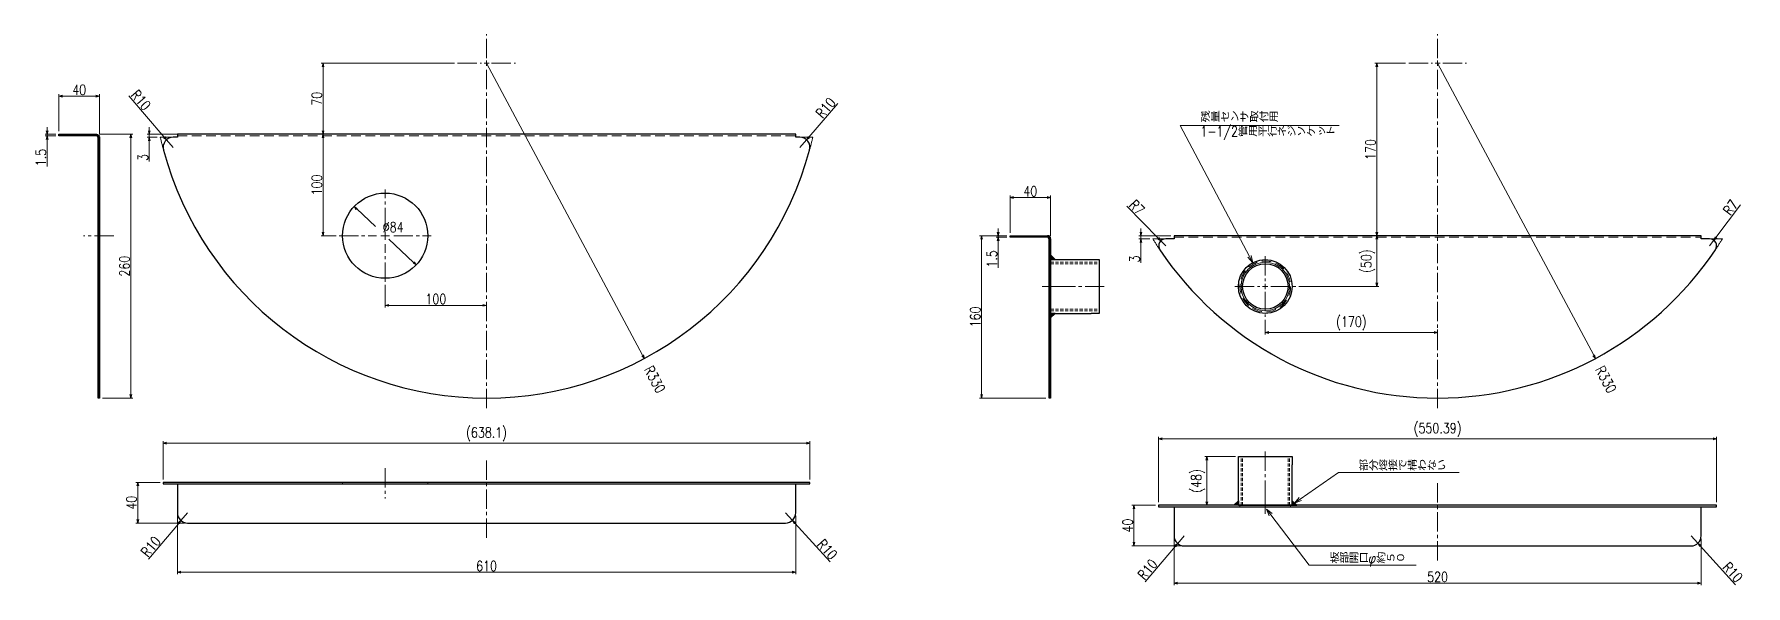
# Model space of a CAD drawing. Header units: millimetres. Extents: x 0 to 10987, y 0 to 7892.
# Drawn here: x 3034 to 4722, y 7348 to 7892 of the extents above; entities that cross this region are included whole.
import ezdxf
from ezdxf import colors
from ezdxf.entities.mleader import LeaderData, LeaderLine
from ezdxf.math import Vec2, Vec3

# ---------------------------------------------------------------- set-up
doc = ezdxf.new("R2010")
doc.units = ezdxf.units.MM
for name, pattern in [('CENTER2', [28.575, 19.05, -3.175, 3.175, -3.175]), ('HIDDEN2', [4.7625, 3.175, -1.5875]), ('PHANTOM2', [31.75, 15.875, -3.175, 3.175, -3.175, 3.175, -3.175])]:
    doc.linetypes.add(name, pattern=pattern)
for name, color, linetype, lineweight in [('01_外形線', 7, 'Continuous', 25), ('02_細線', 5, 'Continuous', 13), ('03_かくれ線', 6, 'HIDDEN2', 13), ('04_中心線', 1, 'CENTER2', 9), ('05_仮想線', 2, 'PHANTOM2', 13), ('07_寸法線', 3, 'Continuous', 9)]:
    doc.layers.add(name, color=color, linetype=linetype, lineweight=lineweight)
doc.layers.add('10_補助線', color=8, linetype='Continuous', lineweight=13, plot=False)
doc.styles.add('寸法用', font='simplex.shx', dxfattribs={"width": 0.8, "bigfont": '@extfont2.shx'})
doc.dimstyles.new('機械製図用', dxfattribs={"dimtxt": 3.5, "dimasz": 3.5, "dimexe": 2, "dimexo": 0, "dimgap": 1.2, "dimtad": 1, "dimdsep": 46, "dimtxsty": '寸法用', "dimblk": 'OPEN30', "dimcen": 0, "dimclrd": 256, "dimclre": 256, "dimclrt": 7, "dimazin": 2, "dimtm": 1e-09, "dimtfac": 0.75, "dimtmove": 0, "dimatfit": 3, "dimldrblk": 'OPEN30', "dimfxl": 1, "dimlwd": -1, "dimlwe": -1, "dimarcsym": 0})
doc.dimstyles.new('機械製図用$3', dxfattribs={"dimtxt": 3.5, "dimasz": 3.5, "dimexe": 2, "dimexo": 0, "dimgap": 1.2, "dimtad": 1, "dimtih": 1, "dimtoh": 1, "dimdsep": 46, "dimtxsty": '寸法用', "dimblk": 'OPEN30', "dimcen": 0, "dimsd1": 1, "dimclrd": 256, "dimclre": 256, "dimclrt": 7, "dimazin": 2, "dimtm": 1e-09, "dimtfac": 0.75, "dimtofl": 0, "dimtmove": 0, "dimatfit": 3, "dimldrblk": 'OPEN30', "dimfxl": 1, "dimlwd": -1, "dimlwe": -1, "dimarcsym": 0})

msp = doc.modelspace()

# ---------------------------------------------------------------- blocks, each defined once
blk = doc.blocks.new('_Open30')
at = {"color": 0, "linetype": 'ByBlock', "lineweight": -2}
for p, q in [((-1, 0.27), (0, 0)), ((0, 0), (-1, -0.27)), ((0, 0), (-1, 0))]:
    blk.add_line(p, q, dxfattribs=at)
blk = doc.blocks.new('*D389')
at = {"layer": '07_寸法線', "transparency": 16777216}
for p, q in [((3448.5, 7863), (3316.7, 7863)), ((3318.7, 7859.5), (3318.7, 7796.5)), ((3321.7, 7793), (3320.7, 7793))]:
    blk.add_line(p, q, dxfattribs=at)
at = {"layer": 'Defpoints', "color": 0, "transparency": 16777216}
for p in [(3451.5, 7863), (3318.7, 7793), (3318.7, 7793)]:
    blk.add_point(p, dxfattribs=at)
at = {"layer": '07_寸法線', "transparency": 16777216, "xscale": 3.5, "yscale": 3.5, "zscale": 3.5}
for p, rotation in [((3318.7, 7863), 90), ((3318.7, 7793), 270)]:
    blk.add_blockref('_Open30', p, dxfattribs=dict(at, rotation=rotation))
at = {"layer": '07_寸法線', "color": 7, "transparency": 16777216, "insert": (3312.5, 7828), "char_height": 10, "attachment_point": 5, "rotation": 90, "style": '寸法用'}
blk.add_mtext('70', dxfattribs=at)
blk = doc.blocks.new('*U390')
at = {"layer": '04_中心線', "color": 0, "linetype": 'CENTER2', "transparency": 16777216}
for p, q in [((0, 8.4), (0, 45.5)), ((-45.5, 0), (-8.4, 0)), ((8.4, 0), (45.5, 0)), ((0, -45.5), (0, -8.4))]:
    blk.add_line(p, q, dxfattribs=at)
at = {"layer": '04_中心線', "color": 0, "linetype": 'Continuous', "transparency": 16777216}
for p, q in [((-4.2, 0), (4.2, 0)), ((0, -4.2), (0, 4.2))]:
    blk.add_line(p, q, dxfattribs=at)
blk = doc.blocks.new('*D391')
at = {"layer": '07_寸法線', "transparency": 16777216}
for p, q in [((3327.9, 7793), (3316.7, 7793)), ((3318.7, 7789.5), (3318.7, 7696.5)), ((3331.5, 7693), (3316.7, 7693))]:
    blk.add_line(p, q, dxfattribs=at)
at = {"layer": 'Defpoints', "color": 0, "transparency": 16777216}
for p in [(3330.9, 7793), (3318.7, 7693), (3334.5, 7693)]:
    blk.add_point(p, dxfattribs=at)
at = {"layer": '07_寸法線', "transparency": 16777216, "xscale": 3.5, "yscale": 3.5, "zscale": 3.5}
for p, rotation in [((3318.7, 7793), 90), ((3318.7, 7693), 270)]:
    blk.add_blockref('_Open30', p, dxfattribs=dict(at, rotation=rotation))
at = {"layer": '07_寸法線', "color": 7, "transparency": 16777216, "insert": (3312.5, 7743), "char_height": 10, "attachment_point": 5, "rotation": 90, "style": '寸法用'}
blk.add_mtext('100', dxfattribs=at)
blk = doc.blocks.new('*D392')
at = {"layer": '07_寸法線', "transparency": 16777216}
for p, q in [((3380, 7644.5), (3380, 7622.4)), ((3383.5, 7624.4), (3476.5, 7624.4)), ((3480, 7627.4), (3480, 7626.4))]:
    blk.add_line(p, q, dxfattribs=at)
at = {"layer": 'Defpoints', "color": 0, "transparency": 16777216}
for p in [(3380, 7647.5), (3480, 7624.4), (3480, 7624.4)]:
    blk.add_point(p, dxfattribs=at)
at = {"layer": '07_寸法線', "transparency": 16777216, "xscale": 3.5, "yscale": 3.5, "zscale": 3.5, "rotation": 180}
blk.add_blockref('_Open30', (3380, 7624.4), dxfattribs=at)
at = {"layer": '07_寸法線', "transparency": 16777216, "xscale": 3.5, "yscale": 3.5, "zscale": 3.5}
blk.add_blockref('_Open30', (3480, 7624.4), dxfattribs=at)
at = {"layer": '07_寸法線', "color": 7, "transparency": 16777216, "insert": (3430, 7630.6), "char_height": 10, "attachment_point": 5, "style": '寸法用'}
blk.add_mtext('100', dxfattribs=at)
blk = doc.blocks.new('*D393')
at = {"layer": '07_寸法線', "transparency": 16777216}
for p, q in [((3351.9, 7719.4), (3370.4, 7702.1)), ((3408.1, 7666.7), (3383.6, 7689.7))]:
    blk.add_line(p, q, dxfattribs=at)
at = {"layer": 'Defpoints', "color": 0, "transparency": 16777216}
for p in [(3349.3, 7721.7), (3410.7, 7664.3)]:
    blk.add_point(p, dxfattribs=at)
at = {"layer": '07_寸法線', "transparency": 16777216, "xscale": 3.5, "yscale": 3.5, "zscale": 3.5}
for p, rotation in [((3349.3, 7721.7), 136.8861232830926), ((3410.7, 7664.3), 316.8861232830926)]:
    blk.add_blockref('_Open30', p, dxfattribs=dict(at, rotation=rotation))
at = {"layer": '07_寸法線', "color": 7, "transparency": 16777216, "insert": (3387.9, 7701.5), "char_height": 10, "attachment_point": 5, "style": '寸法用'}
blk.add_mtext('∅84', dxfattribs=at)
blk = doc.blocks.new('*D394')
at = {"layer": '07_寸法線', "transparency": 16777216}
for p, q in [((3177, 7793), (3145.3, 7793)), ((3155.2, 7790), (3145.3, 7790)), ((3147.3, 7796.5), (3147.3, 7800)), ((3147.3, 7793), (3147.3, 7790)), ((3147.3, 7786.5), (3147.3, 7766.2))]:
    blk.add_line(p, q, dxfattribs=at)
at = {"layer": 'Defpoints', "color": 0, "transparency": 16777216}
for p in [(3147.3, 7790), (3158.2, 7790), (3180, 7793)]:
    blk.add_point(p, dxfattribs=at)
at = {"layer": '07_寸法線', "transparency": 16777216, "xscale": 3.5, "yscale": 3.5, "zscale": 3.5}
for p, rotation in [((3147.3, 7793), 270), ((3147.3, 7790), 90)]:
    blk.add_blockref('_Open30', p, dxfattribs=dict(at, rotation=rotation))
at = {"layer": '07_寸法線', "color": 7, "transparency": 16777216, "insert": (3141.1, 7770.1), "char_height": 10, "attachment_point": 5, "rotation": 90, "style": '寸法用'}
blk.add_mtext('3', dxfattribs=at)
blk = doc.blocks.new('*D396')
at = {"layer": '07_寸法線', "transparency": 16777216}
for p, q in [((3127.1, 7830.9), (3162.1, 7790.3)), ((3170.9, 7780), (3164.4, 7787.6))]:
    blk.add_line(p, q, dxfattribs=at)
at = {"layer": 'Defpoints', "color": 0, "transparency": 16777216}
for p in [(3164.4, 7787.6), (3170.9, 7780)]:
    blk.add_point(p, dxfattribs=at)
at = {"layer": '07_寸法線', "transparency": 16777216, "xscale": 3.5, "yscale": 3.5, "zscale": 3.5, "rotation": 310.7414474621046}
blk.add_blockref('_Open30', (3164.4, 7787.6), dxfattribs=at)
at = {"layer": '07_寸法線', "color": 7, "transparency": 16777216, "insert": (3139, 7826.7), "char_height": 10, "attachment_point": 5, "rotation": 310.7414, "style": '寸法用'}
blk.add_mtext('R10', dxfattribs=at)
blk = doc.blocks.new('*D395')
at = {"layer": '07_寸法線', "transparency": 16777216}
for p, q in [((3826.4, 7823.2), (3797.9, 7790.2)), ((3789, 7780), (3795.6, 7787.6))]:
    blk.add_line(p, q, dxfattribs=at)
at = {"layer": 'Defpoints', "color": 0, "transparency": 16777216}
for p in [(3795.6, 7787.6), (3789, 7780)]:
    blk.add_point(p, dxfattribs=at)
at = {"layer": '07_寸法線', "transparency": 16777216, "xscale": 3.5, "yscale": 3.5, "zscale": 3.5, "rotation": 229.0707073234075}
blk.add_blockref('_Open30', (3795.6, 7787.6), dxfattribs=at)
at = {"layer": '07_寸法線', "color": 7, "transparency": 16777216, "insert": (3814.6, 7819), "char_height": 10, "attachment_point": 5, "rotation": 49.0707, "style": '寸法用'}
blk.add_mtext('R10', dxfattribs=at)
blk = doc.blocks.new('*D397')
at = {"layer": '07_寸法線', "transparency": 16777216}
blk.add_line((3480, 7863), (3634, 7575.2), dxfattribs=at)
at = {"layer": 'Defpoints', "color": 0, "transparency": 16777216}
for p in [(3480, 7863), (3635.7, 7572.1)]:
    blk.add_point(p, dxfattribs=at)
at = {"layer": '07_寸法線', "transparency": 16777216, "xscale": 3.5, "yscale": 3.5, "zscale": 3.5, "rotation": 298.148219580433}
blk.add_blockref('_Open30', (3635.7, 7572.1), dxfattribs=at)
at = {"layer": '07_寸法線', "color": 7, "transparency": 16777216, "insert": (3646, 7551.4), "char_height": 10, "attachment_point": 5, "rotation": 298.1482, "style": '寸法用'}
blk.add_mtext('R330', dxfattribs=at)
blk = doc.blocks.new('*D398')
at = {"layer": '07_寸法線', "transparency": 16777216}
for p, q in [((3098.2, 7793), (3131, 7793)), ((3129, 7789.5), (3129, 7536.5)), ((3101.2, 7533), (3131, 7533))]:
    blk.add_line(p, q, dxfattribs=at)
at = {"layer": 'Defpoints', "color": 0, "transparency": 16777216}
for p in [(3095.2, 7793), (3098.2, 7533), (3129, 7533)]:
    blk.add_point(p, dxfattribs=at)
at = {"layer": '07_寸法線', "transparency": 16777216, "xscale": 3.5, "yscale": 3.5, "zscale": 3.5}
for p, rotation in [((3129, 7793), 90), ((3129, 7533), 270)]:
    blk.add_blockref('_Open30', p, dxfattribs=dict(at, rotation=rotation))
at = {"layer": '07_寸法線', "color": 7, "transparency": 16777216, "insert": (3122.8, 7663), "char_height": 10, "attachment_point": 5, "rotation": 90, "style": '寸法用'}
blk.add_mtext('260', dxfattribs=at)
blk = doc.blocks.new('*U399')
at = {"layer": '04_中心線', "color": 0, "linetype": 'CENTER2', "transparency": 16777216}
for p, q in [((0, 5), (0, 28.5)), ((-28.5, 0), (-5, 0)), ((5, 0), (28.5, 0)), ((0, -340), (0, -5))]:
    blk.add_line(p, q, dxfattribs=at)
at = {"layer": '04_中心線', "color": 0, "linetype": 'Continuous', "transparency": 16777216}
for p, q in [((-2.5, 0), (2.5, 0)), ((0, -2.5), (0, 2.5))]:
    blk.add_line(p, q, dxfattribs=at)
blk = doc.blocks.new('*D400')
at = {"layer": '07_寸法線', "transparency": 16777216}
for p, q in [((3055.2, 7793), (3044.6, 7793)), ((3055.2, 7791.5), (3044.6, 7791.5)), ((3046.6, 7796.5), (3046.6, 7800)), ((3046.6, 7793), (3046.6, 7791.5)), ((3046.6, 7788), (3046.6, 7761.3))]:
    blk.add_line(p, q, dxfattribs=at)
at = {"layer": 'Defpoints', "color": 0, "transparency": 16777216}
for p in [(3046.6, 7791.5), (3058.2, 7793), (3058.2, 7791.5)]:
    blk.add_point(p, dxfattribs=at)
at = {"layer": '07_寸法線', "transparency": 16777216, "xscale": 3.5, "yscale": 3.5, "zscale": 3.5}
for p, rotation in [((3046.6, 7793), 270), ((3046.6, 7791.5), 90)]:
    blk.add_blockref('_Open30', p, dxfattribs=dict(at, rotation=rotation))
at = {"layer": '07_寸法線', "color": 7, "transparency": 16777216, "insert": (3040.4, 7770.1), "char_height": 10, "attachment_point": 5, "rotation": 90, "style": '寸法用'}
blk.add_mtext('1.5', dxfattribs=at)
blk = doc.blocks.new('*D401')
at = {"layer": '07_寸法線', "transparency": 16777216}
for p, q in [((3157.9, 7449.9), (3133.9, 7449.9)), ((3135.9, 7446.4), (3135.9, 7413.4)), ((3182, 7409.9), (3133.9, 7409.9))]:
    blk.add_line(p, q, dxfattribs=at)
at = {"layer": 'Defpoints', "color": 0, "transparency": 16777216}
for p in [(3160.9, 7449.9), (3135.9, 7409.9), (3185, 7409.9)]:
    blk.add_point(p, dxfattribs=at)
at = {"layer": '07_寸法線', "transparency": 16777216, "xscale": 3.5, "yscale": 3.5, "zscale": 3.5}
for p, rotation in [((3135.9, 7449.9), 90), ((3135.9, 7409.9), 270)]:
    blk.add_blockref('_Open30', p, dxfattribs=dict(at, rotation=rotation))
at = {"layer": '07_寸法線', "color": 7, "transparency": 16777216, "insert": (3129.7, 7429.9), "char_height": 10, "attachment_point": 5, "rotation": 90, "style": '寸法用'}
blk.add_mtext('40', dxfattribs=at)
blk = doc.blocks.new('*D402')
at = {"layer": '07_寸法線', "transparency": 16777216}
for p, q in [((3185, 7419.9), (3178.5, 7412.3)), ((3146.5, 7374.4), (3176.3, 7409.6))]:
    blk.add_line(p, q, dxfattribs=at)
at = {"layer": 'Defpoints', "color": 0, "transparency": 16777216}
for p in [(3178.5, 7412.3), (3185, 7419.9)]:
    blk.add_point(p, dxfattribs=at)
at = {"layer": '07_寸法線', "transparency": 16777216, "xscale": 3.5, "yscale": 3.5, "zscale": 3.5, "rotation": 49.80231722451726}
blk.add_blockref('_Open30', (3178.5, 7412.3), dxfattribs=at)
at = {"layer": '07_寸法線', "color": 7, "transparency": 16777216, "insert": (3148.8, 7386.7), "char_height": 10, "attachment_point": 5, "rotation": 49.8023, "style": '寸法用'}
blk.add_mtext('R10', dxfattribs=at)
blk = doc.blocks.new('*D403')
at = {"layer": '07_寸法線', "transparency": 16777216}
for p, q in [((3775, 7419.9), (3781.7, 7412.5)), ((3818.9, 7371.7), (3784.1, 7409.9))]:
    blk.add_line(p, q, dxfattribs=at)
at = {"layer": 'Defpoints', "color": 0, "transparency": 16777216}
for p in [(3775, 7419.9), (3781.7, 7412.5)]:
    blk.add_point(p, dxfattribs=at)
at = {"layer": '07_寸法線', "transparency": 16777216, "xscale": 3.5, "yscale": 3.5, "zscale": 3.5, "rotation": 132.2774182708758}
blk.add_blockref('_Open30', (3781.7, 7412.5), dxfattribs=at)
at = {"layer": '07_寸法線', "color": 7, "transparency": 16777216, "insert": (3816.1, 7383.9), "char_height": 10, "attachment_point": 5, "rotation": 312.2774, "style": '寸法用'}
blk.add_mtext('R10', dxfattribs=at)
blk = doc.blocks.new('*D404')
at = {"layer": '07_寸法線', "transparency": 16777216}
for p, q in [((3175, 7416.9), (3175, 7359.4)), ((3785, 7416.9), (3785, 7359.4)), ((3178.5, 7361.4), (3781.5, 7361.4))]:
    blk.add_line(p, q, dxfattribs=at)
at = {"layer": 'Defpoints', "color": 0, "transparency": 16777216}
for p in [(3175, 7419.9), (3785, 7419.9), (3785, 7361.4)]:
    blk.add_point(p, dxfattribs=at)
at = {"layer": '07_寸法線', "transparency": 16777216, "xscale": 3.5, "yscale": 3.5, "zscale": 3.5, "rotation": 180}
blk.add_blockref('_Open30', (3175, 7361.4), dxfattribs=at)
at = {"layer": '07_寸法線', "transparency": 16777216, "xscale": 3.5, "yscale": 3.5, "zscale": 3.5}
blk.add_blockref('_Open30', (3785, 7361.4), dxfattribs=at)
at = {"layer": '07_寸法線', "color": 7, "transparency": 16777216, "insert": (3480, 7367.6), "char_height": 10, "attachment_point": 5, "style": '寸法用'}
blk.add_mtext('610', dxfattribs=at)
blk = doc.blocks.new('*D405')
at = {"layer": '07_寸法線', "transparency": 16777216}
for p, q in [((3160.9, 7452.9), (3160.9, 7490.5)), ((3164.4, 7488.5), (3795.5, 7488.5)), ((3799, 7452.9), (3799, 7490.5))]:
    blk.add_line(p, q, dxfattribs=at)
at = {"layer": 'Defpoints', "color": 0, "transparency": 16777216}
for p in [(3799, 7488.5), (3160.9, 7449.9), (3799, 7449.9)]:
    blk.add_point(p, dxfattribs=at)
at = {"layer": '07_寸法線', "transparency": 16777216, "xscale": 3.5, "yscale": 3.5, "zscale": 3.5, "rotation": 180}
blk.add_blockref('_Open30', (3160.9, 7488.5), dxfattribs=at)
at = {"layer": '07_寸法線', "transparency": 16777216, "xscale": 3.5, "yscale": 3.5, "zscale": 3.5}
blk.add_blockref('_Open30', (3799, 7488.5), dxfattribs=at)
at = {"layer": '07_寸法線', "color": 7, "transparency": 16777216, "insert": (3480, 7497.4), "char_height": 10, "attachment_point": 5, "style": '寸法用'}
blk.add_mtext('(638.1)', dxfattribs=at)
blk = doc.blocks.new('*D415')
at = {"layer": '07_寸法線', "transparency": 16777216}
for p, q in [((4386.7, 7863), (4356.3, 7863)), ((4358.3, 7859.5), (4358.3, 7696.5)), ((4361.3, 7693), (4360.3, 7693))]:
    blk.add_line(p, q, dxfattribs=at)
at = {"layer": 'Defpoints', "color": 0, "transparency": 16777216}
for p in [(4389.7, 7863), (4358.3, 7693), (4358.3, 7693)]:
    blk.add_point(p, dxfattribs=at)
at = {"layer": '07_寸法線', "transparency": 16777216, "xscale": 3.5, "yscale": 3.5, "zscale": 3.5}
for p, rotation in [((4358.3, 7863), 90), ((4358.3, 7693), 270)]:
    blk.add_blockref('_Open30', p, dxfattribs=dict(at, rotation=rotation))
at = {"layer": '07_寸法線', "color": 7, "transparency": 16777216, "insert": (4352.1, 7778), "char_height": 10, "attachment_point": 5, "rotation": 90, "style": '寸法用'}
blk.add_mtext('170', dxfattribs=at)
blk = doc.blocks.new('*D413')
at = {"layer": '07_寸法線', "transparency": 16777216}
for p, q in [((3993.4, 7693), (3966.4, 7693)), ((3968.4, 7689.5), (3968.4, 7536.5)), ((4031.9, 7533), (3966.4, 7533))]:
    blk.add_line(p, q, dxfattribs=at)
at = {"layer": 'Defpoints', "color": 0, "transparency": 16777216}
for p in [(3996.4, 7693), (3968.4, 7533), (4034.9, 7533)]:
    blk.add_point(p, dxfattribs=at)
at = {"layer": '07_寸法線', "transparency": 16777216, "xscale": 3.5, "yscale": 3.5, "zscale": 3.5}
for p, rotation in [((3968.4, 7693), 90), ((3968.4, 7533), 270)]:
    blk.add_blockref('_Open30', p, dxfattribs=dict(at, rotation=rotation))
at = {"layer": '07_寸法線', "color": 7, "transparency": 16777216, "insert": (3962.2, 7613), "char_height": 10, "attachment_point": 5, "rotation": 90, "style": '寸法用'}
blk.add_mtext('160', dxfattribs=at)
blk = doc.blocks.new('*U407')
at = {"layer": '04_中心線', "color": 0, "linetype": 'CENTER2', "transparency": 16777216}
for p, q in [((0, 5), (0, 28.5)), ((-28.5, 0), (-5, 0)), ((5, 0), (28.5, 0)), ((0, -340), (0, -5))]:
    blk.add_line(p, q, dxfattribs=at)
at = {"layer": '04_中心線', "color": 0, "linetype": 'Continuous', "transparency": 16777216}
for p, q in [((-2.5, 0), (2.5, 0)), ((0, -2.5), (0, 2.5))]:
    blk.add_line(p, q, dxfattribs=at)
blk = doc.blocks.new('*D414')
at = {"layer": '07_寸法線', "transparency": 16777216}
for p, q in [((3984.8, 7696.5), (3984.8, 7700)), ((3993.4, 7693), (3982.8, 7693)), ((3993.4, 7691.5), (3982.8, 7691.5)), ((3984.8, 7693), (3984.8, 7691.5)), ((3984.8, 7688), (3984.8, 7661.3))]:
    blk.add_line(p, q, dxfattribs=at)
at = {"layer": 'Defpoints', "color": 0, "transparency": 16777216}
for p in [(3984.8, 7691.5), (3996.4, 7693), (3996.4, 7691.5)]:
    blk.add_point(p, dxfattribs=at)
at = {"layer": '07_寸法線', "transparency": 16777216, "xscale": 3.5, "yscale": 3.5, "zscale": 3.5}
for p, rotation in [((3984.8, 7693), 270), ((3984.8, 7691.5), 90)]:
    blk.add_blockref('_Open30', p, dxfattribs=dict(at, rotation=rotation))
at = {"layer": '07_寸法線', "color": 7, "transparency": 16777216, "insert": (3978.6, 7670.1), "char_height": 10, "attachment_point": 5, "rotation": 90, "style": '寸法用'}
blk.add_mtext('1.5', dxfattribs=at)
blk = doc.blocks.new('*D409')
at = {"layer": '07_寸法線', "transparency": 16777216}
for p, q in [((4140, 7427.4), (4116.7, 7427.4)), ((4118.7, 7423.9), (4118.7, 7390.9)), ((4165.2, 7387.4), (4116.7, 7387.4))]:
    blk.add_line(p, q, dxfattribs=at)
at = {"layer": 'Defpoints', "color": 0, "transparency": 16777216}
for p in [(4143, 7427.4), (4118.7, 7387.4), (4168.2, 7387.4)]:
    blk.add_point(p, dxfattribs=at)
at = {"layer": '07_寸法線', "transparency": 16777216, "xscale": 3.5, "yscale": 3.5, "zscale": 3.5}
for p, rotation in [((4118.7, 7427.4), 90), ((4118.7, 7387.4), 270)]:
    blk.add_blockref('_Open30', p, dxfattribs=dict(at, rotation=rotation))
at = {"layer": '07_寸法線', "color": 7, "transparency": 16777216, "insert": (4112.5, 7407.4), "char_height": 10, "attachment_point": 5, "rotation": 90, "style": '寸法用'}
blk.add_mtext('40', dxfattribs=at)
blk = doc.blocks.new('*D410')
at = {"layer": '07_寸法線', "transparency": 16777216}
for p, q in [((4168.2, 7397.4), (4161.8, 7389.7)), ((4129.8, 7351.8), (4159.5, 7387))]:
    blk.add_line(p, q, dxfattribs=at)
at = {"layer": 'Defpoints', "color": 0, "transparency": 16777216}
for p in [(4168.2, 7397.4), (4161.8, 7389.7)]:
    blk.add_point(p, dxfattribs=at)
at = {"layer": '07_寸法線', "transparency": 16777216, "xscale": 3.5, "yscale": 3.5, "zscale": 3.5, "rotation": 49.80231722451175}
blk.add_blockref('_Open30', (4161.8, 7389.7), dxfattribs=at)
at = {"layer": '07_寸法線', "color": 7, "transparency": 16777216, "insert": (4132.1, 7364.2), "char_height": 10, "attachment_point": 5, "rotation": 49.8023, "style": '寸法用'}
blk.add_mtext('R10', dxfattribs=at)
blk = doc.blocks.new('*D411')
at = {"layer": '07_寸法線', "transparency": 16777216}
for p, q in [((4668.2, 7397.4), (4675, 7390)), ((4712.1, 7349.1), (4677.3, 7387.4))]:
    blk.add_line(p, q, dxfattribs=at)
at = {"layer": 'Defpoints', "color": 0, "transparency": 16777216}
for p in [(4668.2, 7397.4), (4675, 7390)]:
    blk.add_point(p, dxfattribs=at)
at = {"layer": '07_寸法線', "transparency": 16777216, "xscale": 3.5, "yscale": 3.5, "zscale": 3.5, "rotation": 132.2774182708793}
blk.add_blockref('_Open30', (4675, 7390), dxfattribs=at)
at = {"layer": '07_寸法線', "color": 7, "transparency": 16777216, "insert": (4709.4, 7361.3), "char_height": 10, "attachment_point": 5, "rotation": 312.2774, "style": '寸法用'}
blk.add_mtext('R10', dxfattribs=at)
blk = doc.blocks.new('*D412')
at = {"layer": '07_寸法線', "transparency": 16777216}
for p, q in [((4158.2, 7394.4), (4158.2, 7348.6)), ((4678.2, 7394.4), (4678.2, 7348.6)), ((4161.7, 7350.6), (4674.7, 7350.6))]:
    blk.add_line(p, q, dxfattribs=at)
at = {"layer": 'Defpoints', "color": 0, "transparency": 16777216}
for p in [(4158.2, 7397.4), (4678.2, 7397.4), (4678.2, 7350.6)]:
    blk.add_point(p, dxfattribs=at)
at = {"layer": '07_寸法線', "transparency": 16777216, "xscale": 3.5, "yscale": 3.5, "zscale": 3.5, "rotation": 180}
blk.add_blockref('_Open30', (4158.2, 7350.6), dxfattribs=at)
at = {"layer": '07_寸法線', "transparency": 16777216, "xscale": 3.5, "yscale": 3.5, "zscale": 3.5}
blk.add_blockref('_Open30', (4678.2, 7350.6), dxfattribs=at)
at = {"layer": '07_寸法線', "color": 7, "transparency": 16777216, "insert": (4418.2, 7356.8), "char_height": 10, "attachment_point": 5, "style": '寸法用'}
blk.add_mtext('520', dxfattribs=at)
blk = doc.blocks.new('*D408')
at = {"layer": '07_寸法線', "transparency": 16777216}
for p, q in [((4143, 7430.4), (4143, 7494.9)), ((4146.5, 7492.9), (4689.9, 7492.9)), ((4693.4, 7430.4), (4693.4, 7494.9))]:
    blk.add_line(p, q, dxfattribs=at)
at = {"layer": 'Defpoints', "color": 0, "transparency": 16777216}
for p in [(4693.4, 7492.9), (4143, 7427.4), (4693.4, 7427.4)]:
    blk.add_point(p, dxfattribs=at)
at = {"layer": '07_寸法線', "transparency": 16777216, "xscale": 3.5, "yscale": 3.5, "zscale": 3.5, "rotation": 180}
blk.add_blockref('_Open30', (4143, 7492.9), dxfattribs=at)
at = {"layer": '07_寸法線', "transparency": 16777216, "xscale": 3.5, "yscale": 3.5, "zscale": 3.5}
blk.add_blockref('_Open30', (4693.4, 7492.9), dxfattribs=at)
at = {"layer": '07_寸法線', "color": 7, "transparency": 16777216, "insert": (4418.2, 7501.7), "char_height": 10, "attachment_point": 5, "style": '寸法用'}
blk.add_mtext('(550.39)', dxfattribs=at)
blk = doc.blocks.new('*D416')
at = {"layer": '07_寸法線', "transparency": 16777216}
for p, q in [((4125.6, 7696.5), (4125.6, 7700)), ((4155.2, 7693), (4123.6, 7693)), ((4134.2, 7690), (4123.6, 7690)), ((4125.6, 7693), (4125.6, 7690)), ((4125.6, 7686.5), (4125.6, 7666.2))]:
    blk.add_line(p, q, dxfattribs=at)
at = {"layer": 'Defpoints', "color": 0, "transparency": 16777216}
for p in [(4125.6, 7690), (4137.2, 7690), (4158.2, 7693)]:
    blk.add_point(p, dxfattribs=at)
at = {"layer": '07_寸法線', "transparency": 16777216, "xscale": 3.5, "yscale": 3.5, "zscale": 3.5}
for p, rotation in [((4125.6, 7693), 270), ((4125.6, 7690), 90)]:
    blk.add_blockref('_Open30', p, dxfattribs=dict(at, rotation=rotation))
at = {"layer": '07_寸法線', "color": 7, "transparency": 16777216, "insert": (4119.4, 7670.1), "char_height": 10, "attachment_point": 5, "rotation": 90, "style": '寸法用'}
blk.add_mtext('3', dxfattribs=at)
blk = doc.blocks.new('*D418')
at = {"layer": '07_寸法線', "transparency": 16777216}
for p, q in [((4111.6, 7722.3), (4142.7, 7690.5)), ((4150, 7683), (4145.1, 7688))]:
    blk.add_line(p, q, dxfattribs=at)
at = {"layer": 'Defpoints', "color": 0, "transparency": 16777216}
for p in [(4145.1, 7688), (4150, 7683)]:
    blk.add_point(p, dxfattribs=at)
at = {"layer": '07_寸法線', "transparency": 16777216, "xscale": 3.5, "yscale": 3.5, "zscale": 3.5, "rotation": 314.4311668667924}
blk.add_blockref('_Open30', (4145.1, 7688), dxfattribs=at)
at = {"layer": '07_寸法線', "color": 7, "transparency": 16777216, "insert": (4121.5, 7721), "char_height": 10, "attachment_point": 5, "rotation": 314.4312, "style": '寸法用'}
blk.add_mtext('R7', dxfattribs=at)
blk = doc.blocks.new('*D417')
at = {"layer": '07_寸法線', "transparency": 16777216}
for p, q in [((4717, 7723.3), (4692.8, 7691.4)), ((4686.4, 7683), (4690.7, 7688.6))]:
    blk.add_line(p, q, dxfattribs=at)
at = {"layer": 'Defpoints', "color": 0, "transparency": 16777216}
for p in [(4686.4, 7683), (4690.7, 7688.6)]:
    blk.add_point(p, dxfattribs=at)
at = {"layer": '07_寸法線', "transparency": 16777216, "xscale": 3.5, "yscale": 3.5, "zscale": 3.5, "rotation": 232.7969928294928}
blk.add_blockref('_Open30', (4690.7, 7688.6), dxfattribs=at)
at = {"layer": '07_寸法線', "color": 7, "transparency": 16777216, "insert": (4707.3, 7720.8), "char_height": 10, "attachment_point": 5, "rotation": 52.797, "style": '寸法用'}
blk.add_mtext('R7', dxfattribs=at)
blk = doc.blocks.new('*D419')
at = {"layer": '07_寸法線', "transparency": 16777216}
for p, q in [((3058.2, 7796), (3058.2, 7832.6)), ((3061.7, 7830.6), (3094.7, 7830.6)), ((3098.2, 7793), (3098.2, 7832.6))]:
    blk.add_line(p, q, dxfattribs=at)
at = {"layer": 'Defpoints', "color": 0, "transparency": 16777216}
for p in [(3098.2, 7830.6), (3058.2, 7793), (3098.2, 7790)]:
    blk.add_point(p, dxfattribs=at)
at = {"layer": '07_寸法線', "transparency": 16777216, "xscale": 3.5, "yscale": 3.5, "zscale": 3.5, "rotation": 180}
blk.add_blockref('_Open30', (3058.2, 7830.6), dxfattribs=at)
at = {"layer": '07_寸法線', "transparency": 16777216, "xscale": 3.5, "yscale": 3.5, "zscale": 3.5}
blk.add_blockref('_Open30', (3098.2, 7830.6), dxfattribs=at)
at = {"layer": '07_寸法線', "color": 7, "transparency": 16777216, "insert": (3078.2, 7836.8), "char_height": 10, "attachment_point": 5, "style": '寸法用'}
blk.add_mtext('40', dxfattribs=at)
blk = doc.blocks.new('*D420')
at = {"layer": '07_寸法線', "transparency": 16777216}
for p, q in [((3996.4, 7696), (3996.4, 7732.6)), ((3999.9, 7730.6), (4032.9, 7730.6)), ((4036.4, 7693), (4036.4, 7732.6))]:
    blk.add_line(p, q, dxfattribs=at)
at = {"layer": 'Defpoints', "color": 0, "transparency": 16777216}
for p in [(4036.4, 7730.6), (3996.4, 7693), (4036.4, 7690)]:
    blk.add_point(p, dxfattribs=at)
at = {"layer": '07_寸法線', "transparency": 16777216, "xscale": 3.5, "yscale": 3.5, "zscale": 3.5, "rotation": 180}
blk.add_blockref('_Open30', (3996.4, 7730.6), dxfattribs=at)
at = {"layer": '07_寸法線', "transparency": 16777216, "xscale": 3.5, "yscale": 3.5, "zscale": 3.5}
blk.add_blockref('_Open30', (4036.4, 7730.6), dxfattribs=at)
at = {"layer": '07_寸法線', "color": 7, "transparency": 16777216, "insert": (4016.4, 7736.8), "char_height": 10, "attachment_point": 5, "style": '寸法用'}
blk.add_mtext('40', dxfattribs=at)
blk = doc.blocks.new('*D421')
at = {"layer": '07_寸法線', "transparency": 16777216}
blk.add_line((4418.2, 7863), (4572.3, 7575.2), dxfattribs=at)
at = {"layer": 'Defpoints', "color": 0, "transparency": 16777216}
for p in [(4418.2, 7863), (4573.9, 7572.1)]:
    blk.add_point(p, dxfattribs=at)
at = {"layer": '07_寸法線', "transparency": 16777216, "xscale": 3.5, "yscale": 3.5, "zscale": 3.5, "rotation": 298.148219580433}
blk.add_blockref('_Open30', (4573.9, 7572.1), dxfattribs=at)
at = {"layer": '07_寸法線', "color": 7, "transparency": 16777216, "insert": (4584.3, 7551.4), "char_height": 10, "attachment_point": 5, "rotation": 298.1482, "style": '寸法用'}
blk.add_mtext('R330', dxfattribs=at)
blk = doc.blocks.new('*U424')
at = {"layer": '04_中心線', "color": 0, "linetype": 'CENTER2', "transparency": 16777216}
for p, q in [((0, 5.3), (0, 30)), ((-30, 0), (-5.3, 0)), ((5.3, 0), (30, 0)), ((0, -30), (0, -5.3))]:
    blk.add_line(p, q, dxfattribs=at)
at = {"layer": '04_中心線', "color": 0, "linetype": 'Continuous', "transparency": 16777216}
for p, q in [((-2.65, 0), (2.65, 0)), ((0, -2.65), (0, 2.65))]:
    blk.add_line(p, q, dxfattribs=at)
blk = doc.blocks.new('*D425')
at = {"layer": '07_寸法線', "transparency": 16777216}
for p, q in [((4358.3, 7689.5), (4358.3, 7646.5)), ((4361.3, 7693), (4360.3, 7693)), ((4281.2, 7643), (4360.3, 7643))]:
    blk.add_line(p, q, dxfattribs=at)
at = {"layer": 'Defpoints', "color": 0, "transparency": 16777216}
for p in [(4358.3, 7693), (4278.2, 7643), (4358.3, 7643)]:
    blk.add_point(p, dxfattribs=at)
at = {"layer": '07_寸法線', "transparency": 16777216, "xscale": 3.5, "yscale": 3.5, "zscale": 3.5}
for p, rotation in [((4358.3, 7693), 90), ((4358.3, 7643), 270)]:
    blk.add_blockref('_Open30', p, dxfattribs=dict(at, rotation=rotation))
at = {"layer": '07_寸法線', "color": 7, "transparency": 16777216, "insert": (4349.5, 7668), "char_height": 10, "attachment_point": 5, "rotation": 90, "style": '寸法用'}
blk.add_mtext('(50)', dxfattribs=at)
blk = doc.blocks.new('*D426')
at = {"layer": '07_寸法線', "transparency": 16777216}
for p, q in [((4248.2, 7610), (4248.2, 7595.7)), ((4418.2, 7600.7), (4418.2, 7599.7)), ((4251.7, 7597.7), (4414.7, 7597.7))]:
    blk.add_line(p, q, dxfattribs=at)
at = {"layer": 'Defpoints', "color": 0, "transparency": 16777216}
for p in [(4248.2, 7613), (4418.2, 7597.7), (4418.2, 7597.7)]:
    blk.add_point(p, dxfattribs=at)
at = {"layer": '07_寸法線', "transparency": 16777216, "xscale": 3.5, "yscale": 3.5, "zscale": 3.5, "rotation": 180}
blk.add_blockref('_Open30', (4248.2, 7597.7), dxfattribs=at)
at = {"layer": '07_寸法線', "transparency": 16777216, "xscale": 3.5, "yscale": 3.5, "zscale": 3.5}
blk.add_blockref('_Open30', (4418.2, 7597.7), dxfattribs=at)
at = {"layer": '07_寸法線', "color": 7, "transparency": 16777216, "insert": (4333.2, 7606.6), "char_height": 10, "attachment_point": 5, "style": '寸法用'}
blk.add_mtext('(170)', dxfattribs=at)
blk = doc.blocks.new('*U427')
at = {"layer": '04_中心線', "color": 0, "linetype": 'CENTER2', "transparency": 16777216}
for p, q in [((0, 5.3), (0, 30)), ((-30, 0), (-5.3, 0)), ((5.3, 0), (30, 0)), ((0, -30), (0, -5.3))]:
    blk.add_line(p, q, dxfattribs=at)
at = {"layer": '04_中心線', "color": 0, "linetype": 'Continuous', "transparency": 16777216}
for p, q in [((-2.65, 0), (2.65, 0)), ((0, -2.65), (0, 2.65))]:
    blk.add_line(p, q, dxfattribs=at)
blk = doc.blocks.new('*D428')
at = {"layer": '07_寸法線', "transparency": 16777216}
for p, q in [((4218.7, 7475.4), (4188.6, 7475.4)), ((4190.6, 7471.9), (4190.6, 7430.9)), ((4218.7, 7427.4), (4188.6, 7427.4))]:
    blk.add_line(p, q, dxfattribs=at)
at = {"layer": 'Defpoints', "color": 0, "transparency": 16777216}
for p in [(4221.7, 7475.4), (4190.6, 7427.4), (4221.7, 7427.4)]:
    blk.add_point(p, dxfattribs=at)
at = {"layer": '07_寸法線', "transparency": 16777216, "xscale": 3.5, "yscale": 3.5, "zscale": 3.5}
for p, rotation in [((4190.6, 7475.4), 90), ((4190.6, 7427.4), 270)]:
    blk.add_blockref('_Open30', p, dxfattribs=dict(at, rotation=rotation))
at = {"layer": '07_寸法線', "color": 7, "transparency": 16777216, "insert": (4181.8, 7451.4), "char_height": 10, "attachment_point": 5, "rotation": 90, "style": '寸法用'}
blk.add_mtext('(48)', dxfattribs=at)

# ---------------------------------------------------------------- dimensions: what is measured, and where the dimension line sits
at = {"layer": '07_寸法線'}
for base, p1, p2, picture, middle in [((3318.699, 7793.037), (3451.493, 7863.037), (3318.699, 7793.037), '*D389', (3312.499, 7828.037)), ((4358.31, 7693.037), (4389.737, 7863.037), (4358.31, 7693.037), '*D415', (4352.11, 7778.037)), ((3128.956, 7533.037), (3095.202, 7793.037), (3098.202, 7533.037), '*D398', (3122.756, 7663.037)), ((3318.699, 7693.037), (3330.869, 7793.037), (3334.493, 7693.037), '*D391', (3312.499, 7743.037)), ((3968.363, 7533.037), (3996.446, 7693.037), (4034.946, 7533.037), '*D413', (3962.163, 7613.037)), ((3135.906, 7409.926), (3160.944, 7449.926), (3184.993, 7409.926), '*D401', (3129.706, 7429.926)), ((4118.694, 7387.355), (4143.041, 7427.355), (4168.237, 7387.355), '*D409', (4112.494, 7407.355))]:
    dim = msp.add_linear_dim(base=base, p1=p1, p2=p2, angle=90, dimstyle='機械製図用', override={"dimtxt": 10, "dimexo": 3}, dxfattribs=at)
    dim.commit()
    dim.dimension.update_dxf_attribs({"geometry": picture, "text_midpoint": middle})
for center, mpoint, override, picture, middle in [((3479.993, 7863.037), (3635.672, 7572.067), {"dimtxt": 10, "dimtmove": 2}, '*D397', (3646.039, 7551.415)), ((4418.237, 7863.037), (4573.916, 7572.067), {"dimtxt": 10, "dimtmove": 2}, '*D421', (4584.283, 7551.415)), ((3170.944, 7780.037), (3164.418, 7787.614), {"dimtxt": 10}, '*D396', (3134.26, 7822.625)), ((3789.042, 7780.037), (3795.593, 7787.593), {"dimtxt": 10}, '*D395', (3819.288, 7814.918)), ((4150.041, 7683.037), (4145.141, 7688.036), {"dimtxt": 10}, '*D418', (4117.078, 7716.662)), ((4686.433, 7683.037), (4690.666, 7688.613), {"dimtxt": 10}, '*D417', (4712.254, 7717.052)), ((3184.993, 7419.926), (3178.539, 7412.287), {"dimtxt": 10}, '*D402', (3153.578, 7382.748)), ((3774.993, 7419.926), (3781.72, 7412.527), {"dimtxt": 10}, '*D403', (3811.528, 7379.743)), ((4168.237, 7397.355), (4161.783, 7389.717), {"dimtxt": 10}, '*D410', (4136.822, 7360.178)), ((4668.237, 7397.355), (4674.964, 7389.956), {"dimtxt": 10}, '*D411', (4704.772, 7357.172))]:
    dim = msp.add_radius_dim(center=center, mpoint=mpoint, dimstyle='機械製図用', override=override, dxfattribs=at)
    dim.commit()
    dim.dimension.update_dxf_attribs({"geometry": picture, "text_midpoint": middle, "dimtype": 164})
for base, p1, p2, picture, middle in [((3098.202, 7830.594), (3058.202, 7793.037), (3098.202, 7790.037), '*D419', (3078.202, 7836.794)), ((4036.446, 7730.594), (3996.446, 7693.037), (4036.446, 7690.037), '*D420', (4016.446, 7736.794)), ((3479.993, 7624.43), (3379.993, 7647.537), (3479.993, 7624.43), '*D392', (3429.993, 7630.63)), ((3784.993, 7361.378), (3174.993, 7419.926), (3784.993, 7419.926), '*D404', (3479.993, 7367.578)), ((4678.237, 7350.601), (4158.237, 7397.355), (4678.237, 7397.355), '*D412', (4418.237, 7356.801))]:
    dim = msp.add_linear_dim(base=base, p1=p1, p2=p2, dimstyle='機械製図用', override={"dimtxt": 10, "dimexo": 3}, dxfattribs=at)
    dim.commit()
    dim.dimension.update_dxf_attribs({"geometry": picture, "text_midpoint": middle})
for base, p1, p2, picture, middle in [((3046.554, 7791.537), (3058.202, 7793.037), (3058.202, 7791.537), '*D400', (3046.554, 7770.099)), ((3147.319, 7790.037), (3179.993, 7793.037), (3158.169, 7790.037), '*D394', (3147.319, 7770.099)), ((3984.798, 7691.537), (3996.446, 7693.037), (3996.446, 7691.537), '*D414', (3984.798, 7670.099)), ((4125.563, 7690.037), (4158.237, 7693.037), (4137.219, 7690.037), '*D416', (4125.563, 7670.099))]:
    dim = msp.add_linear_dim(base=base, p1=p1, p2=p2, angle=90, dimstyle='機械製図用', override={"dimtxt": 10, "dimexo": 3}, dxfattribs=at)
    dim.commit()
    dim.dimension.update_dxf_attribs({"geometry": picture, "text_midpoint": middle, "dimtype": 160})
dim = msp.add_diameter_dim_2p(p1=(3410.653, 7664.333), p2=(3349.333, 7721.742), dimstyle='機械製図用$3', override={"dimtxt": 10, "dimtmove": 2}, dxfattribs=at)
dim.commit()
dim.dimension.update_dxf_attribs({"geometry": '*D393', "text_midpoint": (3387.867, 7701.482), "dimtype": 163})
for base, p1, p2, picture, middle in [((4358.31, 7643.037), (4358.31, 7693.037), (4278.237, 7643.037), '*D425', (4349.491, 7668.037)), ((4190.625, 7427.355), (4221.737, 7475.355), (4221.737, 7427.355), '*D428', (4181.806, 7451.355))]:
    dim = msp.add_linear_dim(base=base, p1=p1, p2=p2, angle=90, text='(<>)', dimstyle='機械製図用', override={"dimtxt": 10, "dimexo": 3}, dxfattribs=at)
    dim.commit()
    dim.dimension.update_dxf_attribs({"geometry": picture, "text_midpoint": middle})
for base, p1, p2, picture, middle in [((4418.237, 7597.745), (4248.237, 7613.037), (4418.237, 7597.745), '*D426', (4333.237, 7606.564)), ((3799.042, 7488.534), (3160.944, 7449.926), (3799.042, 7449.926), '*D405', (3479.993, 7497.353)), ((4693.433, 7492.88), (4143.041, 7427.355), (4693.433, 7427.355), '*D408', (4418.237, 7501.699))]:
    dim = msp.add_linear_dim(base=base, p1=p1, p2=p2, text='(<>)', dimstyle='機械製図用', override={"dimtxt": 10, "dimexo": 3}, dxfattribs=at)
    dim.commit()
    dim.dimension.update_dxf_attribs({"geometry": picture, "text_midpoint": middle})

# ---------------------------------------------------------------- hatches: boundary and pattern name
at = {"layer": '01_外形線'}
h = msp.add_hatch(color=256, dxfattribs=at)
h.dxf.hatch_style = 1
h.paths.add_polyline_path([(4040.946, 7669.537), (4036.446, 7674.037), (4036.446, 7669.537)])
h = msp.add_hatch(color=256, dxfattribs=at)
h.dxf.hatch_style = 1
h.paths.add_polyline_path([(4036.446, 7616.537), (4036.446, 7612.037), (4040.946, 7616.537)])
h = msp.add_hatch(color=256, dxfattribs=at)
h.dxf.hatch_style = 1
h.paths.add_polyline_path([(4221.737, 7431.855), (4217.237, 7427.355), (4221.737, 7427.355)])
h = msp.add_hatch(color=256, dxfattribs=at)
h.dxf.hatch_style = 1
h.paths.add_polyline_path([(4274.737, 7431.855), (4274.737, 7427.355), (4279.237, 7427.355)])

# ---------------------------------------------------------------- linework, layer by layer
for p, q in [((3096.702, 7790.037), (3098.202, 7790.037)), ((3996.446, 7691.537), (3996.446, 7693.037)), ((3996.446, 7693.037), (4033.446, 7693.037)), ((4033.446, 7691.537), (3996.446, 7691.537)), ((4034.946, 7690.037), (4036.446, 7690.037)), ((4034.946, 7533.037), (4034.946, 7690.037)), ((4036.446, 7690.037), (4036.446, 7533.037)), ((4036.446, 7669.537), (4076.446, 7669.537)), ((4036.446, 7669.537), (4036.446, 7616.537)), ((4036.446, 7616.537), (4076.446, 7616.537)), ((4036.446, 7533.037), (4034.946, 7533.037)), ((4221.737, 7427.355), (4221.737, 7467.355)), ((4274.737, 7427.355), (4274.737, 7467.355)), ((3174.993, 7448.426), (3174.993, 7419.926)), ((3784.993, 7419.926), (3784.993, 7448.426)), ((4158.237, 7425.855), (4158.237, 7397.355)), ((4221.737, 7427.355), (4274.737, 7427.355)), ((4678.237, 7397.355), (4678.237, 7425.855)), ((3184.993, 7409.926), (3774.993, 7409.926)), ((4168.237, 7387.355), (4668.237, 7387.355))]:
    msp.add_line(p, q, dxfattribs=at)
for points in [[(3096.702, 7533.037), (3096.702, 7790.037, 0.41421356), (3095.202, 7791.537), (3058.202, 7791.537), (3058.202, 7793.037), (3095.202, 7793.037, -0.41421356), (3098.202, 7790.037), (3098.202, 7533.037)], [(3174.993, 7790.037), (3170.944, 7790.037, 0.49332434), (3161.287, 7777.444, 0.76686983), (3798.699, 7777.444, 0.49332434), (3789.042, 7790.037), (3784.993, 7790.037), (3784.993, 7793.037), (3174.993, 7793.037)], [(4678.237, 7693.037), (4158.237, 7693.037), (4158.237, 7690.037), (4150.041, 7690.037, 0.60007457), (4144.229, 7679.137, 0.53319249), (4692.245, 7679.137, 0.60007457), (4686.433, 7690.037), (4678.237, 7690.037)]]:
    msp.add_lwpolyline(points, format="xyb", close=True, dxfattribs=at)
for points in [[(4040.946, 7669.537), (4036.446, 7669.537), (4036.446, 7674.037), (4040.946, 7669.537)], [(4076.446, 7669.537), (4084.446, 7669.537), (4084.446, 7616.537), (4076.446, 7616.537)], [(4040.946, 7616.537), (4036.446, 7616.537), (4036.446, 7612.037), (4040.946, 7616.537)], [(4221.737, 7467.355), (4221.737, 7475.355), (4274.737, 7475.355), (4274.737, 7467.355)], [(4221.737, 7431.855), (4221.737, 7427.355), (4217.237, 7427.355), (4221.737, 7431.855)], [(4274.737, 7431.855), (4274.737, 7427.355), (4279.237, 7427.355), (4274.737, 7431.855)]]:
    msp.add_lwpolyline(points, dxfattribs=at)
for points in [[(3160.944, 7448.426), (3799.042, 7448.426), (3799.042, 7449.926), (3160.944, 7449.926)], [(4143.041, 7425.855), (4693.433, 7425.855), (4693.433, 7427.355), (4143.041, 7427.355)]]:
    msp.add_lwpolyline(points, close=True, dxfattribs=at)
for centre, radius in [((3379.993, 7693.037), 42), ((4248.237, 7643.037), 26.5), ((4248.237, 7643.037), 22.422)]:
    msp.add_circle(centre, radius, dxfattribs=at)
for centre, radius, start, end in [((4033.446, 7690.037), 3, 0, 90), ((4033.446, 7690.037), 1.5, 0, 90), ((3184.993, 7419.926), 10, 180, 270), ((3774.993, 7419.926), 10, 270, 0), ((4168.237, 7397.355), 10, 180, 270), ((4668.237, 7397.355), 10, 270, 0)]:
    msp.add_arc(centre, radius, start, end, dxfattribs=at)
at = {"layer": '02_細線'}
msp.add_circle((4248.237, 7643.037), 23.901, dxfattribs=at)
at = {"layer": '03_かくれ線', "ltscale": 3}
for p, q in [((3174.993, 7791.537), (3784.993, 7791.537)), ((3098.202, 7735.037), (3096.702, 7735.037)), ((4158.237, 7691.537), (4678.237, 7691.537)), ((4036.446, 7668.037), (4034.946, 7668.037)), ((3098.202, 7651.037), (3096.702, 7651.037)), ((4036.446, 7618.037), (4034.946, 7618.037)), ((3337.993, 7449.926), (3337.993, 7448.426)), ((3421.993, 7449.926), (3421.993, 7448.426)), ((4223.237, 7427.355), (4223.237, 7425.855)), ((4273.237, 7427.355), (4273.237, 7425.855))]:
    msp.add_line(p, q, dxfattribs=at)
at = {"layer": '03_かくれ線'}
for p, q in [((4036.446, 7666.939), (4084.446, 7666.939)), ((4036.446, 7665.46), (4084.446, 7665.46)), ((4036.446, 7620.615), (4084.446, 7620.615)), ((4036.446, 7619.136), (4084.446, 7619.136)), ((4224.336, 7427.355), (4224.336, 7475.355)), ((4225.815, 7427.355), (4225.815, 7475.355)), ((4270.66, 7427.355), (4270.66, 7475.355)), ((4272.139, 7427.355), (4272.139, 7475.355))]:
    msp.add_line(p, q, dxfattribs=at)
at = {"layer": '03_かくれ線', "ltscale": 3}
msp.add_circle((4248.237, 7643.037), 25, dxfattribs=at)
at = {"layer": '04_中心線'}
for p, q in [((3112.266, 7693.037), (3082.266, 7693.037)), ((4043.196, 7643.037), (4028.196, 7643.037)), ((4089.446, 7643.037), (4031.446, 7643.037)), ((4248.237, 7480.355), (4248.237, 7422.355)), ((3379.993, 7463.989), (3379.993, 7433.989)), ((3479.993, 7471.676), (3479.993, 7394.926)), ((4418.237, 7449.105), (4418.237, 7372.355)), ((4248.237, 7434.105), (4248.237, 7419.105))]:
    msp.add_line(p, q, dxfattribs=at)
at = {"layer": '05_仮想線', "transparency": 33554559}
for points in [[(3161.258, 7777.55, -0.00974636), (3158.169, 7790.037), (3170.944, 7790.037)], [(3798.728, 7777.55, 0.00974636), (3801.818, 7790.037), (3789.042, 7790.037)], [(4150.041, 7690.037), (4137.219, 7690.037, 0.00981925), (4144.229, 7679.137)], [(4686.433, 7690.037), (4699.255, 7690.037, -0.00981925), (4692.245, 7679.137)]]:
    msp.add_lwpolyline(points, format="xyb", dxfattribs=at)
at = {"layer": '10_補助線'}
for p, q in [((3058.202, 7792.287), (3095.202, 7792.287)), ((3095.202, 7793.037), (3095.202, 7791.537)), ((3097.452, 7790.037), (3097.452, 7533.037)), ((3996.446, 7692.287), (4033.446, 7692.287)), ((4033.446, 7693.037), (4033.446, 7691.537)), ((4035.696, 7690.037), (4035.696, 7533.037))]:
    msp.add_line(p, q, dxfattribs=at)
for centre in [(3095.202, 7790.037), (4033.446, 7690.037)]:
    msp.add_arc(centre, 2.25, 0, 90, dxfattribs=at)

# ---------------------------------------------------------------- block references
at = {"layer": '04_中心線', "linetype": 'CENTER2'}
for name, p in [('*U399', (3479.993, 7863.037)), ('*U407', (4418.237, 7863.037)), ('*U390', (3379.993, 7693.037))]:
    msp.add_blockref(name, p, dxfattribs=at)
at = {"layer": '04_中心線', "linetype": 'CENTER2', "rotation": 270}
for name in ['*U424', '*U427']:
    msp.add_blockref(name, (4248.237, 7643.037), dxfattribs=at)

msp.set_redraw_order([(e.dxf.handle, doc.entitydb.next_handle()) for e in msp.query("TEXT MTEXT ATTDEF DIMENSION ARC_DIMENSION")])  # texts and dimensions are drawn at this point

# ---------------------------------------------------------------- leaders
at = {"layer": '07_寸法線'}
ml = msp.add_multileader_mtext('Standard', dxfattribs=at)
ml.set_content('残量センサ取付用\\P1-1/2管用平行ネジソケット', color=7, style='寸法用')
ml.set_leader_properties(color=256, linetype='ByLayer', lineweight=-1)
ml.set_arrow_properties(name='OPEN30')
ml.build(insert=Vec2(0, 0))
ml.multileader.update_dxf_attribs({"has_dogleg": 0, "text_left_attachment_type": 6, "text_right_attachment_type": 6, "arrow_head_size": 7})
ctx = ml.context
ctx.base_point, ctx.char_height, ctx.arrow_head_size, ctx.landing_gap_size, ctx.plane_origin = Vec3(4164.322, 7801.784), 10, 7, 20, Vec3(4715.567, 7170.047)
ctx.left_attachment, ctx.right_attachment = 6, 6
notes = []
notes.append((ctx, [(0, (1, 1, 0), (4084.322, 7801.784), (1, 0), 80, [(0, [(4235.853, 7666.466)], 0, [])])]))
ctx.mtext.insert, ctx.mtext.width, ctx.mtext.defined_height, ctx.mtext.line_spacing_factor, ctx.mtext.flow_direction = Vec3(4184.322, 7815.117), 257.69698, 31.595, 0.857143, 5
ml = msp.add_multileader_mtext('Standard', dxfattribs=at)
ml.set_content('部分熔接で構わない', color=7, style='寸法用')
ml.set_leader_properties(color=256, linetype='ByLayer', lineweight=-1)
ml.set_arrow_properties(name='OPEN30')
ml.build(insert=Vec2(0, 0))
ml.multileader.update_dxf_attribs({"has_dogleg": 0, "text_left_attachment_type": 6, "text_right_attachment_type": 6, "arrow_head_size": 7})
ctx = ml.context
ctx.base_point, ctx.char_height, ctx.arrow_head_size, ctx.landing_gap_size, ctx.plane_origin = Vec3(4320.37, 7459.587), 10, 7, 20, Vec3(4744.317, 6955.114)
ctx.left_attachment, ctx.right_attachment = 6, 6
notes.append((ctx, [(0, (1, 1, 0), (4240.37, 7459.587), (1, 0), 80, [(0, [(4276.987, 7429.605)], 0, [])])]))
ctx.mtext.insert, ctx.mtext.width, ctx.mtext.defined_height, ctx.mtext.line_spacing_factor, ctx.mtext.flow_direction = Vec3(4340.37, 7471.587), 257.69698, 31.595, 0.857143, 5
ml = msp.add_multileader_mtext('Standard', dxfattribs=at)
ml.set_content('板部開口φ約５０', color=7, style='寸法用')
ml.set_leader_properties(color=256, linetype='ByLayer', lineweight=-1)
ml.set_arrow_properties(name='OPEN30')
ml.build(insert=Vec2(0, 0))
ml.multileader.update_dxf_attribs({"has_dogleg": 0, "text_left_attachment_type": 6, "text_right_attachment_type": 6, "arrow_head_size": 7})
ctx = ml.context
ctx.base_point, ctx.char_height, ctx.arrow_head_size, ctx.landing_gap_size, ctx.plane_origin = Vec3(4291.62, 7368.424), 10, 7, 20, Vec3(4715.567, 6952.864)
ctx.left_attachment, ctx.right_attachment = 6, 6
notes.append((ctx, [(0, (1, 1, 0), (4211.62, 7368.424), (1, 0), 80, [(0, [(4249.342, 7423.667)], 0, [])])]))
ctx.mtext.insert, ctx.mtext.width, ctx.mtext.defined_height, ctx.mtext.line_spacing_factor, ctx.mtext.flow_direction = Vec3(4311.62, 7380.424), 257.69698, 31.595, 0.857143, 5
for ctx, leaders in notes:
    for number, flags, end, landing, length, lines in leaders:
        leader = LeaderData()
        leader.index, (leader.has_last_leader_line, leader.has_dogleg_vector, leader.attachment_direction) = number, flags
        leader.last_leader_point, leader.dogleg_vector, leader.dogleg_length = Vec3(end), Vec3(landing), length
        for number, points, colour, breaks in lines:
            line = LeaderLine()
            line.index, line.vertices, line.color, line.breaks = number, Vec3.list(points), colors.encode_raw_color(colour), breaks
            leader.lines.append(line)
        ctx.leaders.append(leader)

doc.saveas('drawing.dxf')
